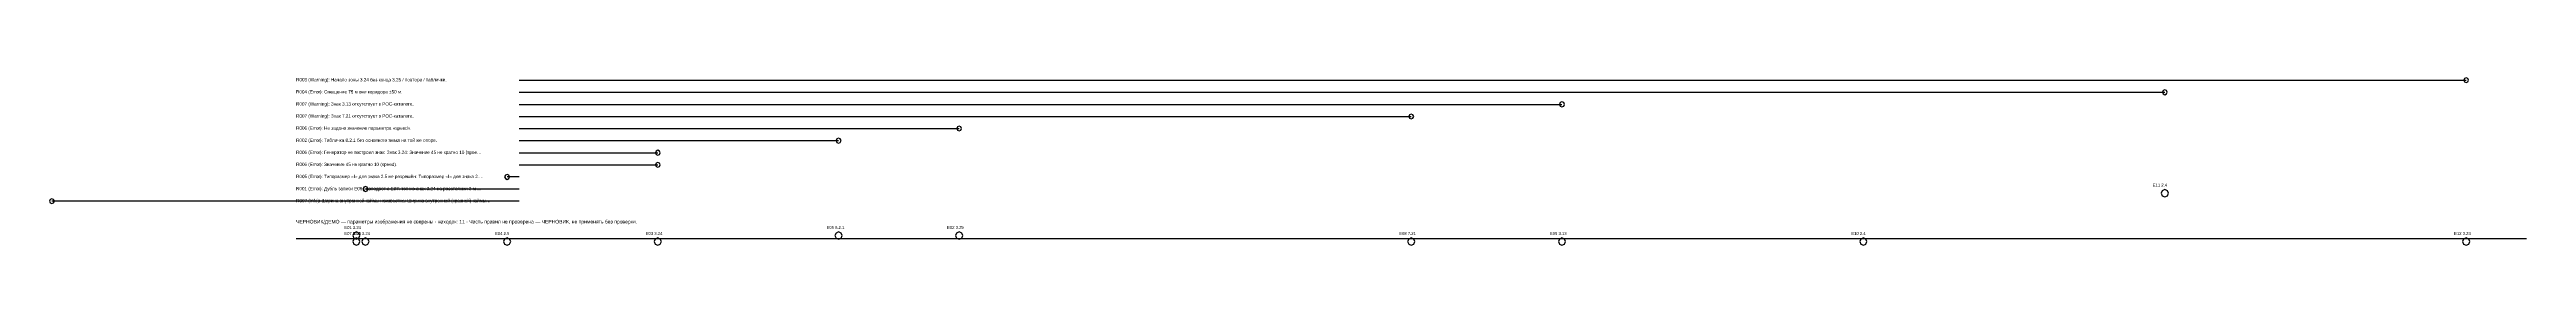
# Model space of a CAD drawing. Header units: metres. Extents: x -2 to 820, y -2 to 53.
import ezdxf

# ---------------------------------------------------------------- set-up
doc = ezdxf.new("R2010")
doc.units = ezdxf.units.M
for name, color, linetype in [('AXIS', 8, 'CONTINUOUS'), ('FINDING', 1, 'CONTINUOUS'), ('FINDING_TEXT', 1, 'CONTINUOUS'), ('SIGN_PLACE', 7, 'CONTINUOUS')]:
    doc.layers.add(name, color=color, linetype=linetype)

msp = doc.modelspace()

# ---------------------------------------------------------------- linework, layer by layer
at = {"layer": 'AXIS'}
msp.add_line((80, 0), (820, 0), dxfattribs=at)
at = {"layer": 'FINDING'}
for p, q in [((154, 52.4), (800, 52.4)), ((154, 48.4), (700, 48.4)), ((154, 44.4), (500, 44.4)), ((154, 40.4), (450, 40.4)), ((154, 36.4), (300, 36.4)), ((154, 32.4), (260, 32.4)), ((154, 28.4), (200, 28.4)), ((154, 20.4), (150, 20.4)), ((154, 24.4), (200, 24.4)), ((154, 12.4), (-1, 12.4)), ((154, 16.4), (103, 16.4))]:
    msp.add_line(p, q, dxfattribs=at)
for points in [[(800.8, 52.4), (800.565685, 52.965685), (800, 53.2), (799.434315, 52.965685), (799.2, 52.4), (799.434315, 51.834315), (800, 51.6), (800.565685, 51.834315)], [(450.8, 40.4), (450.565685, 40.965685), (450, 41.2), (449.434315, 40.965685), (449.2, 40.4), (449.434315, 39.834315), (450, 39.6), (450.565685, 39.834315)], [(500.8, 44.4), (500.565685, 44.965685), (500, 45.2), (499.434315, 44.965685), (499.2, 44.4), (499.434315, 43.834315), (500, 43.6), (500.565685, 43.834315)], [(700.8, 48.4), (700.565685, 48.965685), (700, 49.2), (699.434315, 48.965685), (699.2, 48.4), (699.434315, 47.834315), (700, 47.6), (700.565685, 47.834315)], [(260.8, 32.4), (260.565685, 32.965685), (260, 33.2), (259.434315, 32.965685), (259.2, 32.4), (259.434315, 31.834315), (260, 31.6), (260.565685, 31.834315)], [(300.8, 36.4), (300.565685, 36.965685), (300, 37.2), (299.434315, 36.965685), (299.2, 36.4), (299.434315, 35.834315), (300, 35.6), (300.565685, 35.834315)], [(200.8, 28.4), (200.565685, 28.965685), (200, 29.2), (199.434315, 28.965685), (199.2, 28.4), (199.434315, 27.834315), (200, 27.6), (200.565685, 27.834315)], [(200.8, 24.4), (200.565685, 24.965685), (200, 25.2), (199.434315, 24.965685), (199.2, 24.4), (199.434315, 23.834315), (200, 23.6), (200.565685, 23.834315)], [(103.8, 16.4), (103.565685, 16.965685), (103, 17.2), (102.434315, 16.965685), (102.2, 16.4), (102.434315, 15.834315), (103, 15.6), (103.565685, 15.834315)], [(150.8, 20.4), (150.565685, 20.965685), (150, 21.2), (149.434315, 20.965685), (149.2, 20.4), (149.434315, 19.834315), (150, 19.6), (150.565685, 19.834315)], [(-0.2, 12.4), (-0.434315, 12.965685), (-1, 13.2), (-1.565685, 12.965685), (-1.8, 12.4), (-1.565685, 11.834315), (-1, 11.6), (-0.434315, 11.834315)]]:
    msp.add_lwpolyline(points, close=True, dxfattribs=at)
at = {"layer": 'SIGN_PLACE'}
for points in [[(701.2, 15), (700.848528, 15.848528), (700, 16.2), (699.151472, 15.848528), (698.8, 15), (699.151472, 14.151472), (700, 13.8), (700.848528, 14.151472)], [(101.2, 1), (100.848528, 1.848528), (100, 2.2), (99.151472, 1.848528), (98.8, 1), (99.151472, 0.151472), (100, -0.2), (100.848528, 0.151472)], [(101.2, -1), (100.848528, -0.151472), (100, 0.2), (99.151472, -0.151472), (98.8, -1), (99.151472, -1.848528), (100, -2.2), (100.848528, -1.848528)], [(104.2, -1), (103.848528, -0.151472), (103, 0.2), (102.151472, -0.151472), (101.8, -1), (102.151472, -1.848528), (103, -2.2), (103.848528, -1.848528)], [(151.2, -1), (150.848528, -0.151472), (150, 0.2), (149.151472, -0.151472), (148.8, -1), (149.151472, -1.848528), (150, -2.2), (150.848528, -1.848528)], [(201.2, -1), (200.848528, -0.151472), (200, 0.2), (199.151472, -0.151472), (198.8, -1), (199.151472, -1.848528), (200, -2.2), (200.848528, -1.848528)], [(261.2, 1), (260.848528, 1.848528), (260, 2.2), (259.151472, 1.848528), (258.8, 1), (259.151472, 0.151472), (260, -0.2), (260.848528, 0.151472)], [(301.2, 1), (300.848528, 1.848528), (300, 2.2), (299.151472, 1.848528), (298.8, 1), (299.151472, 0.151472), (300, -0.2), (300.848528, 0.151472)], [(451.2, -1), (450.848528, -0.151472), (450, 0.2), (449.151472, -0.151472), (448.8, -1), (449.151472, -1.848528), (450, -2.2), (450.848528, -1.848528)], [(501.2, -1), (500.848528, -0.151472), (500, 0.2), (499.151472, -0.151472), (498.8, -1), (499.151472, -1.848528), (500, -2.2), (500.848528, -1.848528)], [(601.2, -1), (600.848528, -0.151472), (600, 0.2), (599.151472, -0.151472), (598.8, -1), (599.151472, -1.848528), (600, -2.2), (600.848528, -1.848528)], [(801.2, -1), (800.848528, -0.151472), (800, 0.2), (799.151472, -0.151472), (798.8, -1), (799.151472, -1.848528), (800, -2.2), (800.848528, -1.848528)]]:
    msp.add_lwpolyline(points, close=True, dxfattribs=at)

# ---------------------------------------------------------------- texts
at = {"layer": 'FINDING_TEXT'}
for s, height, p in [('R003 (Warning): Начало зоны 3.24 без конца 3.25 / повтора / таблички.', 1.1, (80, 52)), ('R004 (Error): Смещение 75 м вне коридора ±50 м.', 1.1, (80, 48)), ('R007 (Warning): Знак 3.13 отсутствует в POC-каталоге.', 1.1, (80, 44)), ('R007 (Warning): Знак 7.21 отсутствует в POC-каталоге.', 1.1, (80, 40)), ('R006 (Error): Не задано значение параметра «speed».', 1.1, (80, 36)), ('R002 (Error): Табличка 8.2.1 без основного знака на той же опоре.', 1.1, (80, 32)), ('R006 (Error): Генератор не построил знак: Знак 3.24: Значение 45 не кратно 10 (spee…', 1.1, (80, 28)), ('R006 (Error): Значение 45 не кратно 10 (speed).', 1.1, (80, 24)), ('R005 (Error): Типоразмер «I» для знака 2.5 не разрешён: Типоразмер «I» для знака 2.…', 1.1, (80, 20)), ('R001 (Error): Дубль записи E06 совпадает с E07: тот же знак 3.24 на расстоянии 3 м …', 1.1, (80, 16)), ('R007 (Info): Ширина внутренней каймы неизвестна: Ширина внутренней (красной) каймы…', 1.1, (80, 12)), ('ЧЕРНОВИК/ДЕМО — параметры изображения не сверены · находок: 11 · Часть правил не проверена — ЧЕРНОВИК, не применять без проверки.', 1.2, (80, 5))]:
    msp.add_text(s, height=height, dxfattribs=at).set_placement(p)
at = {"layer": 'SIGN_PLACE'}
for s, p in [('E11 2.4', (696, 17.2)), ('E01 3.24', (96, 3.2)), ('E07 3.24', (96, 1.2)), ('E06 3.24', (99, 1.2)), ('E04 2.5', (146, 1.2)), ('E03 3.24', (196, 1.2)), ('E05 8.2.1', (256, 3.2)), ('E02 3.25', (296, 3.2)), ('E08 7.21', (446, 1.2)), ('E09 3.13', (496, 1.2)), ('E10 2.4', (596, 1.2)), ('E12 3.24', (796, 1.2))]:
    msp.add_text(s, height=1, dxfattribs=at).set_placement(p)

doc.saveas('drawing.dxf')
